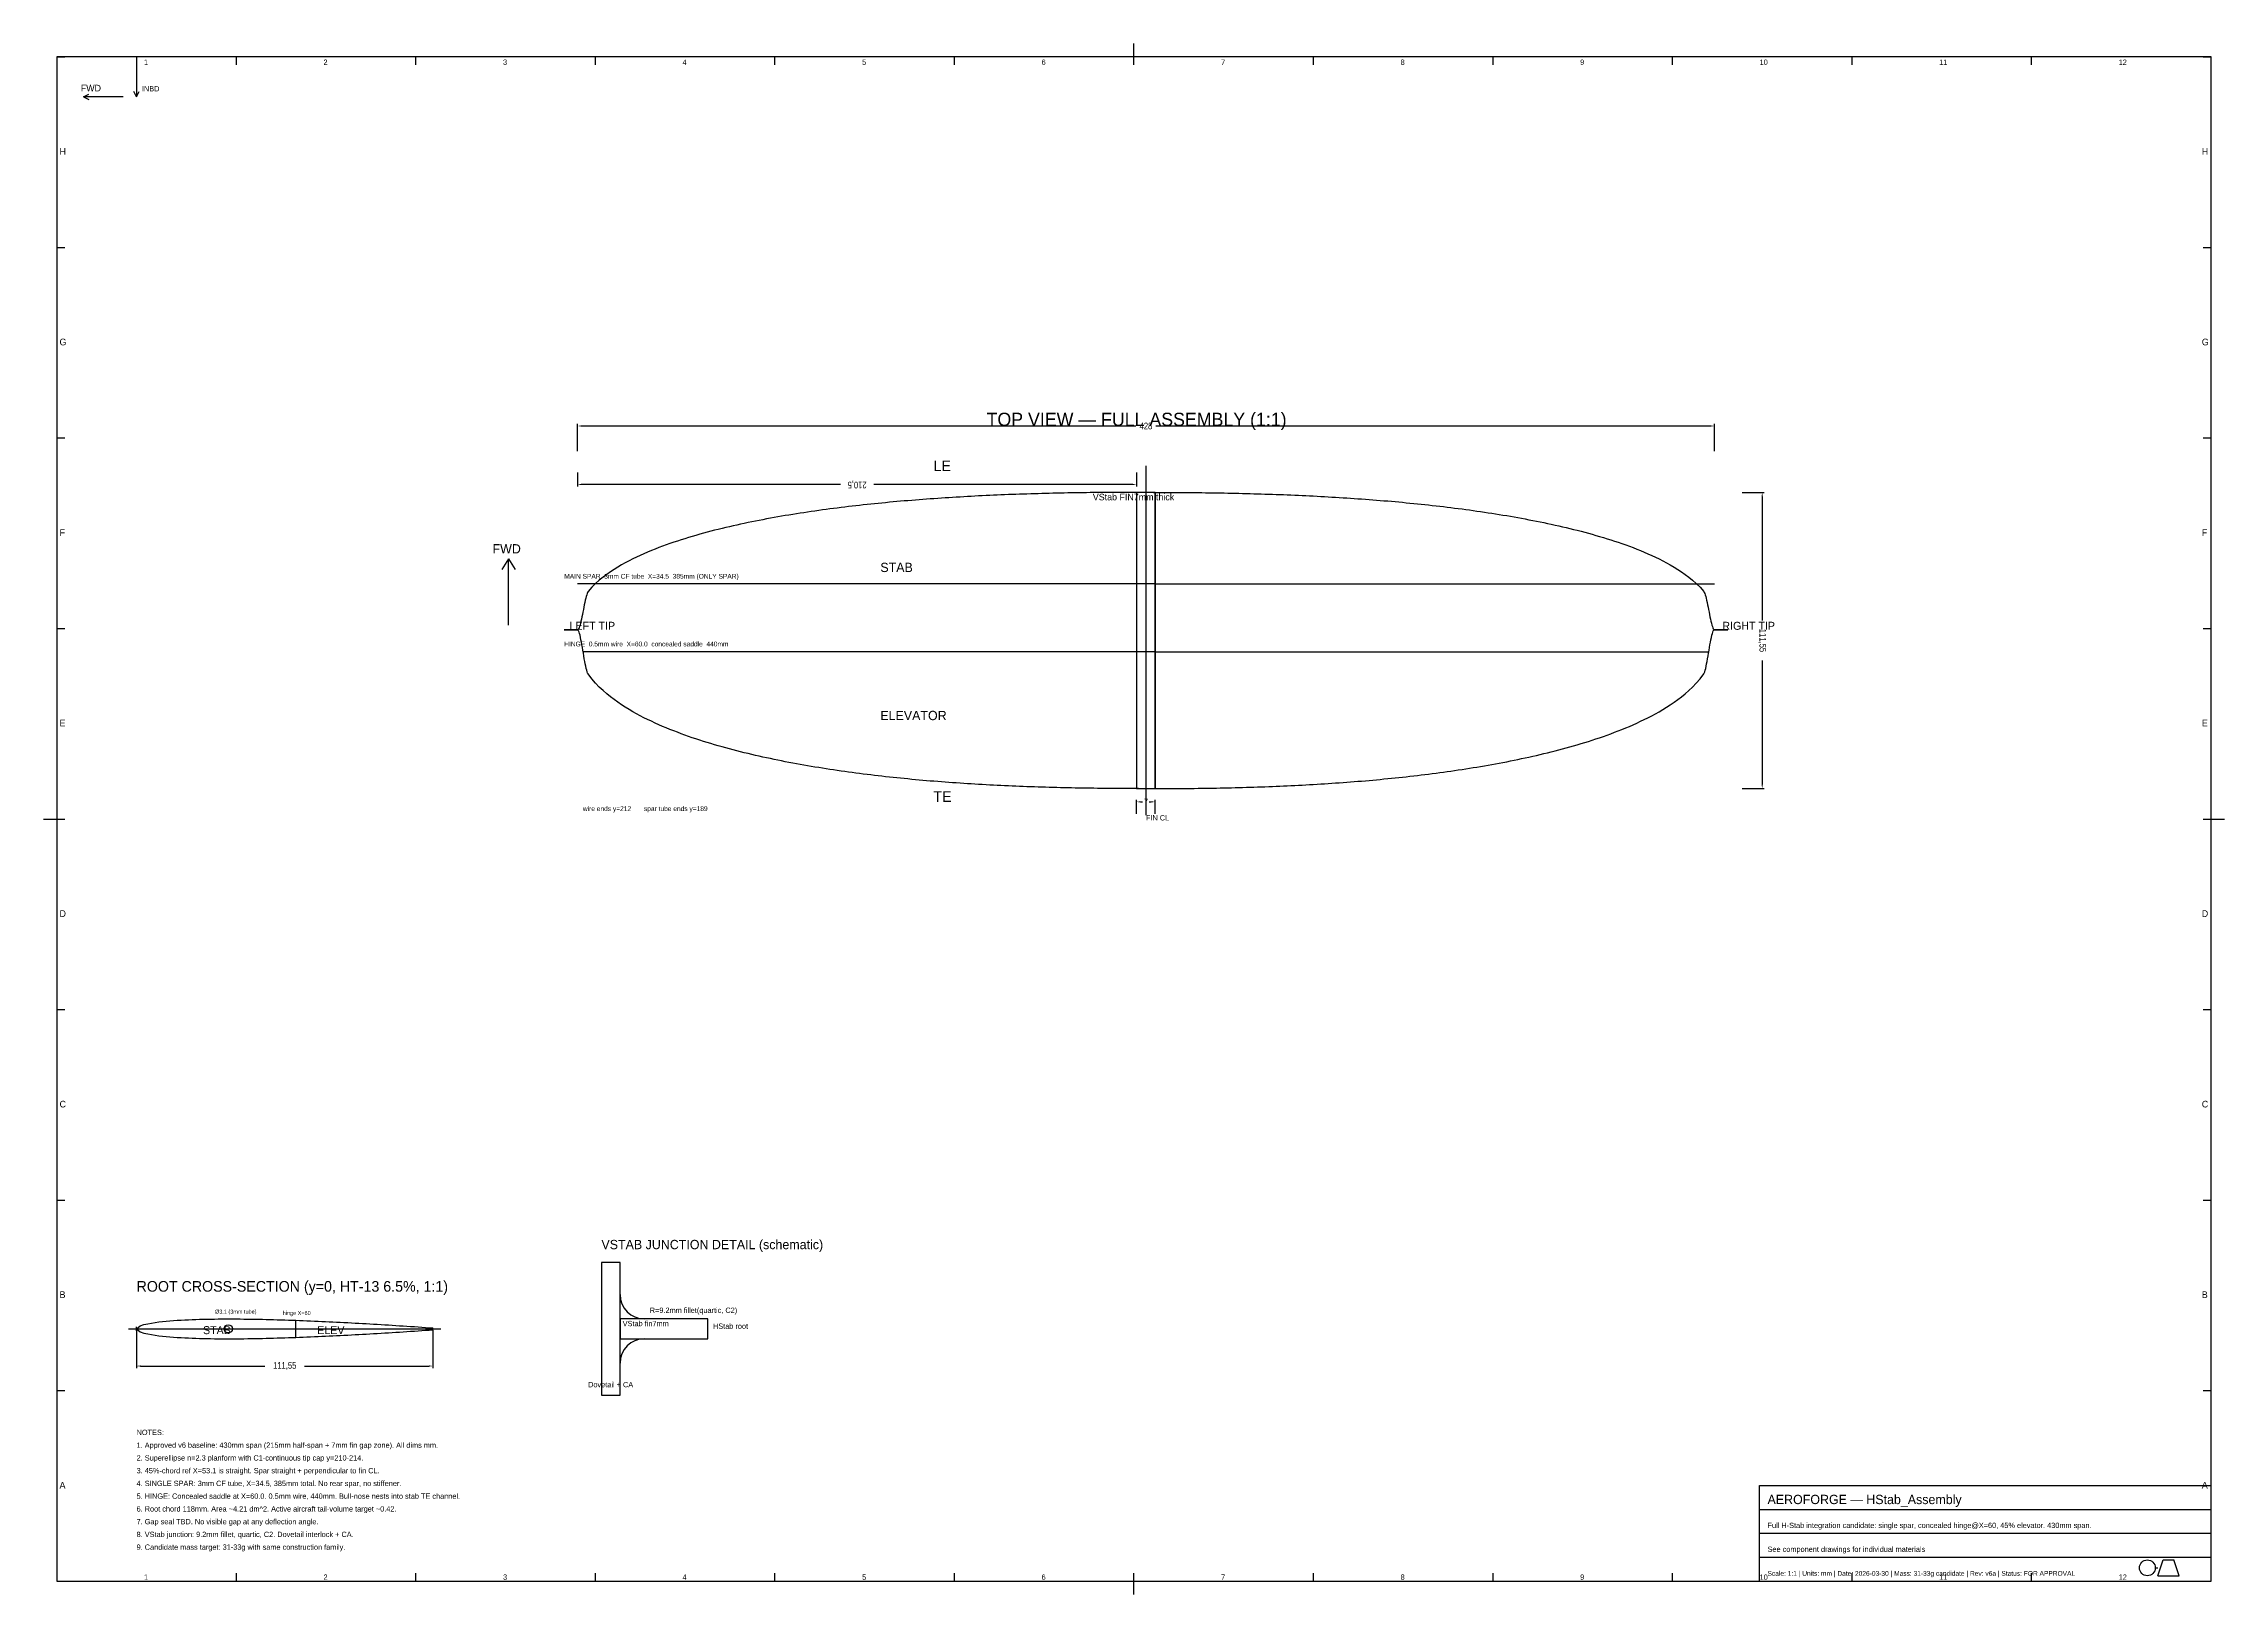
# Model space of a CAD drawing. Header units: metres. Extents: x 15 to 836, y 5 to 589.
import ezdxf

# ---------------------------------------------------------------- set-up
doc = ezdxf.new("R2010")
doc.units = ezdxf.units.M
for name, color, linetype in [('BORDER', 7, 'Continuous'), ('CENTERLINE', 5, 'Continuous'), ('HIDDEN', 7, 'Continuous'), ('ORIENTATION', 7, 'Continuous'), ('OUTLINE', 7, 'Continuous'), ('SECTION', 4, 'Continuous'), ('SPAR', 3, 'Continuous'), ('TEXT', 7, 'Continuous'), ('TITLEBLOCK', 7, 'Continuous')]:
    doc.layers.add(name, color=color, linetype=linetype)
doc.styles.add('OpenSansCondensed-Light', font='OpenSansCondensed-Light.ttf')
doc.dimstyles.new('AEROFORGE', dxfattribs={"dimtxt": 2.5, "dimasz": 1.5, "dimexe": 0.8, "dimexo": 0.5, "dimgap": 0.6, "dimtad": 1, "dimcen": 2.5, "dimazin": 3, "dimtfac": 1, "dimtmove": 0, "dimatfit": 3})

# ---------------------------------------------------------------- blocks, each defined once
blk = doc.blocks.new('_CLOSEDFILLED')
at = {"color": 0, "linetype": 'BYBLOCK'}
blk.add_solid([(-1, 0.16), (0, 0), (-1, -0.16)], dxfattribs=at)
blk = doc.blocks.new('*D1')
for p, q in [((216, 435.5), (216, 445.8)), ((217.5, 445), (426.25, 445)), ((433.75, 445), (642.5, 445)), ((644, 435.5), (644, 445.8))]:
    blk.add_line(p, q)
at = {"layer": 'Defpoints'}
for p in [(216, 445), (216, 435), (644, 435)]:
    blk.add_point(p, dxfattribs=at)
at = {"xscale": 1.5, "yscale": 1.5, "rotation": 180}
blk.add_blockref('_CLOSEDFILLED', (216, 445), dxfattribs=at)
at = {"xscale": 1.5, "yscale": 1.5}
blk.add_blockref('_CLOSEDFILLED', (644, 445), dxfattribs=at)
at = {"insert": (430, 445), "char_height": 2.5, "attachment_point": 5, "style": 'OpenSansCondensed-Light'}
blk.add_mtext('428', dxfattribs=at)
blk = doc.blocks.new('*D2')
for p, q in [((216, 427.5), (216, 422.2)), ((426.5, 427.5), (426.5, 422.2)), ((315, 423), (217.5, 423)), ((425, 423), (327.5, 423))]:
    blk.add_line(p, q)
at = {"layer": 'Defpoints'}
for p in [(216, 428), (426.5, 428), (426.5, 423)]:
    blk.add_point(p, dxfattribs=at)
at = {"xscale": 1.5, "yscale": 1.5}
for p, rotation in [((216, 423), 180), ((426.5, 423), 360)]:
    blk.add_blockref('_CLOSEDFILLED', p, dxfattribs=dict(at, rotation=rotation))
at = {"insert": (321.25, 423), "char_height": 2.5, "attachment_point": 5, "rotation": 180, "style": 'OpenSansCondensed-Light'}
blk.add_mtext('210,5', dxfattribs=at)
blk = doc.blocks.new('*D3')
for p, q in [((654.5, 420), (662.8, 420)), ((662, 418.5), (662, 371.725)), ((662, 356.725), (662, 309.95)), ((654.5, 308.45), (662.8, 308.45))]:
    blk.add_line(p, q)
at = {"layer": 'Defpoints'}
for p in [(654, 420), (662, 420), (654, 308.45)]:
    blk.add_point(p, dxfattribs=at)
at = {"xscale": 1.5, "yscale": 1.5}
for p, rotation in [((662, 420), 90), ((662, 308.45), -90)]:
    blk.add_blockref('_CLOSEDFILLED', p, dxfattribs=dict(at, rotation=rotation))
at = {"insert": (662, 364.225), "char_height": 2.5, "attachment_point": 5, "rotation": 270, "style": 'OpenSansCondensed-Light'}
blk.add_mtext('111,55', dxfattribs=at)
blk = doc.blocks.new('*D4')
for p, q in [((426.5, 298.95), (426.5, 304.25)), ((433.5, 298.95), (433.5, 304.25)), ((428, 303.45), (428.75, 303.45)), ((431.25, 303.45), (432, 303.45))]:
    blk.add_line(p, q)
at = {"layer": 'Defpoints'}
for p in [(426.5, 303.45), (426.5, 298.45), (433.5, 298.45)]:
    blk.add_point(p, dxfattribs=at)
at = {"xscale": 1.5, "yscale": 1.5, "rotation": 180}
blk.add_blockref('_CLOSEDFILLED', (426.5, 303.45), dxfattribs=at)
at = {"xscale": 1.5, "yscale": 1.5}
blk.add_blockref('_CLOSEDFILLED', (433.5, 303.45), dxfattribs=at)
at = {"insert": (430, 303.45), "char_height": 2.5, "attachment_point": 5, "style": 'OpenSansCondensed-Light'}
blk.add_mtext('7', dxfattribs=at)
blk = doc.blocks.new('*D5')
for p, q in [((50, 104.5), (50, 90.2)), ((161.55, 104.5), (161.55, 90.2)), ((51.5, 91), (98.275, 91)), ((113.275, 91), (160.05, 91))]:
    blk.add_line(p, q)
at = {"layer": 'Defpoints'}
for p in [(50, 105), (161.55, 105), (50, 91)]:
    blk.add_point(p, dxfattribs=at)
at = {"xscale": 1.5, "yscale": 1.5, "rotation": 180}
blk.add_blockref('_CLOSEDFILLED', (50, 91), dxfattribs=at)
at = {"xscale": 1.5, "yscale": 1.5}
blk.add_blockref('_CLOSEDFILLED', (161.55, 91), dxfattribs=at)
at = {"insert": (105.775, 91), "char_height": 2.5, "attachment_point": 5, "style": 'OpenSansCondensed-Light'}
blk.add_mtext('111,55', dxfattribs=at)

msp = doc.modelspace()

# ---------------------------------------------------------------- linework, layer by layer
at = {"layer": 'BORDER'}
for p, q in [((831, 584), (20, 584)), ((20, 584), (20, 10)), ((20, 584), (23, 584)), ((87.583, 581), (87.583, 584)), ((155.167, 581), (155.167, 584)), ((222.75, 581), (222.75, 584)), ((290.333, 581), (290.333, 584)), ((357.917, 581), (357.917, 584)), ((425.5, 584), (425.5, 589)), ((425.5, 581), (425.5, 584)), ((493.083, 581), (493.083, 584)), ((560.667, 581), (560.667, 584)), ((628.25, 581), (628.25, 584)), ((695.833, 581), (695.833, 584)), ((763.417, 581), (763.417, 584)), ((828, 584), (831, 584)), ((831, 10), (831, 584)), ((831, 581), (831, 584)), ((20, 512.25), (23, 512.25)), ((828, 512.25), (831, 512.25)), ((20, 440.5), (23, 440.5)), ((828, 440.5), (831, 440.5)), ((20, 368.75), (23, 368.75)), ((828, 368.75), (831, 368.75)), ((15, 297), (20, 297)), ((20, 297), (23, 297)), ((828, 297), (831, 297)), ((831, 297), (836, 297)), ((20, 225.25), (23, 225.25)), ((828, 225.25), (831, 225.25)), ((20, 153.5), (23, 153.5)), ((828, 153.5), (831, 153.5)), ((20, 81.75), (23, 81.75)), ((828, 81.75), (831, 81.75)), ((20, 10), (831, 10)), ((87.583, 10), (87.583, 13)), ((155.167, 10), (155.167, 13)), ((222.75, 10), (222.75, 13)), ((290.333, 10), (290.333, 13)), ((357.917, 10), (357.917, 13)), ((425.5, 10), (425.5, 13)), ((425.5, 5), (425.5, 10)), ((493.083, 10), (493.083, 13)), ((560.667, 10), (560.667, 13)), ((628.25, 10), (628.25, 13)), ((695.833, 10), (695.833, 13)), ((763.417, 10), (763.417, 13)), ((831, 10), (831, 13))]:
    msp.add_line(p, q, dxfattribs=at)
at = {"layer": 'CENTERLINE'}
for p, q in [((430, 430), (430, 298.45)), ((426.5, 360), (218, 360)), ((433.5, 360), (642, 360)), ((110, 101.791), (110, 108.209)), ((47, 105), (164.55, 105))]:
    msp.add_line(p, q, dxfattribs=at)
at = {"layer": 'HIDDEN'}
for p, q in [((241, 385.5), (216, 385.5)), ((433.5, 385.5), (426.5, 385.5)), ((619, 385.5), (644, 385.5)), ((433.5, 360), (426.5, 360))]:
    msp.add_line(p, q, dxfattribs=at)
msp.add_lwpolyline([(426.5, 420), (426.5, 308.45), (433.5, 308.45), (433.5, 420), (426.5, 420)], dxfattribs=at)
at = {"layer": 'ORIENTATION'}
for p, q in [((50, 584), (50, 569)), ((30, 569), (32, 570)), ((45, 569), (30, 569)), ((30, 569), (32, 568)), ((50, 569), (49, 571)), ((50, 569), (51, 571)), ((190, 395), (187.5, 391)), ((190, 370), (190, 395)), ((190, 395), (192.5, 391))]:
    msp.add_line(p, q, dxfattribs=at)
at = {"layer": 'OUTLINE'}
for p, q in [((369.8, 418.777), (368.4, 418.71)), ((371.2, 418.843), (369.8, 418.777)), ((372.6, 418.906), (371.2, 418.843)), ((374, 418.967), (372.6, 418.906)), ((375.4, 419.026), (374, 418.967)), ((376.8, 419.083), (375.4, 419.026)), ((378.2, 419.139), (376.8, 419.083)), ((379.6, 419.192), (378.2, 419.139)), ((381, 419.243), (379.6, 419.192)), ((382.4, 419.292), (381, 419.243)), ((383.8, 419.34), (382.4, 419.292)), ((385.2, 419.385), (383.8, 419.34)), ((386.6, 419.429), (385.2, 419.385)), ((388, 419.47), (386.6, 419.429)), ((389.4, 419.51), (388, 419.47)), ((390.8, 419.549), (389.4, 419.51)), ((392.2, 419.585), (390.8, 419.549)), ((393.6, 419.62), (392.2, 419.585)), ((395, 419.653), (393.6, 419.62)), ((396.4, 419.684), (395, 419.653)), ((397.8, 419.713), (396.4, 419.684)), ((399.2, 419.741), (397.8, 419.713)), ((400.6, 419.768), (399.2, 419.741)), ((402, 419.792), (400.6, 419.768)), ((403.4, 419.816), (402, 419.792)), ((404.8, 419.837), (403.4, 419.816)), ((406.2, 419.857), (404.8, 419.837)), ((407.6, 419.876), (406.2, 419.857)), ((409, 419.893), (407.6, 419.876)), ((410.4, 419.909), (409, 419.893)), ((411.8, 419.923), (410.4, 419.909)), ((413.2, 419.936), (411.8, 419.923)), ((414.6, 419.948), (413.2, 419.936)), ((416, 419.958), (414.6, 419.948)), ((417.4, 419.967), (416, 419.958)), ((418.8, 419.975), (417.4, 419.967)), ((420.2, 419.981), (418.8, 419.975)), ((421.6, 419.987), (420.2, 419.981)), ((423, 419.991), (421.6, 419.987)), ((424.4, 419.995), (423, 419.991)), ((425.8, 419.997), (424.4, 419.995)), ((427.2, 419.999), (425.8, 419.997)), ((426.5, 420), (426.5, 308.45)), ((426.5, 420), (426.5, 419.998)), ((432.8, 419.999), (434.2, 419.997)), ((433.5, 420), (433.5, 308.45)), ((433.5, 420), (433.5, 419.998)), ((434.2, 419.997), (435.6, 419.995)), ((435.6, 419.995), (437, 419.991)), ((437, 419.991), (438.4, 419.987)), ((438.4, 419.987), (439.8, 419.981)), ((439.8, 419.981), (441.2, 419.975)), ((441.2, 419.975), (442.6, 419.967)), ((442.6, 419.967), (444, 419.958)), ((444, 419.958), (445.4, 419.948)), ((445.4, 419.948), (446.8, 419.936)), ((446.8, 419.936), (448.2, 419.923)), ((448.2, 419.923), (449.6, 419.909)), ((449.6, 419.909), (451, 419.893)), ((451, 419.893), (452.4, 419.876)), ((452.4, 419.876), (453.8, 419.857)), ((453.8, 419.857), (455.2, 419.837)), ((455.2, 419.837), (456.6, 419.816)), ((456.6, 419.816), (458, 419.792)), ((458, 419.792), (459.4, 419.768)), ((459.4, 419.768), (460.8, 419.741)), ((460.8, 419.741), (462.2, 419.713)), ((462.2, 419.713), (463.6, 419.684)), ((463.6, 419.684), (465, 419.653)), ((465, 419.653), (466.4, 419.62)), ((466.4, 419.62), (467.8, 419.585)), ((467.8, 419.585), (469.2, 419.549)), ((469.2, 419.549), (470.6, 419.51)), ((470.6, 419.51), (472, 419.47)), ((472, 419.47), (473.4, 419.429)), ((473.4, 419.429), (474.8, 419.385)), ((474.8, 419.385), (476.2, 419.34)), ((476.2, 419.34), (477.6, 419.292)), ((477.6, 419.292), (479, 419.243)), ((479, 419.243), (480.4, 419.192)), ((480.4, 419.192), (481.8, 419.139)), ((481.8, 419.139), (483.2, 419.083)), ((483.2, 419.083), (484.6, 419.026)), ((484.6, 419.026), (486, 418.967)), ((486, 418.967), (487.4, 418.906)), ((487.4, 418.906), (488.8, 418.843)), ((488.8, 418.843), (490.2, 418.777)), ((490.2, 418.777), (491.6, 418.71)), ((291.4, 410.748), (290, 410.5)), ((292.8, 410.992), (291.4, 410.748)), ((294.2, 411.23), (292.8, 410.992)), ((295.6, 411.464), (294.2, 411.23)), ((297, 411.693), (295.6, 411.464)), ((298.4, 411.917), (297, 411.693)), ((299.8, 412.137), (298.4, 411.917)), ((301.2, 412.352), (299.8, 412.137)), ((302.6, 412.563), (301.2, 412.352)), ((304, 412.77), (302.6, 412.563)), ((305.4, 412.972), (304, 412.77)), ((306.8, 413.171), (305.4, 412.972)), ((308.2, 413.365), (306.8, 413.171)), ((309.6, 413.556), (308.2, 413.365)), ((311, 413.742), (309.6, 413.556)), ((312.4, 413.925), (311, 413.742)), ((313.8, 414.104), (312.4, 413.925)), ((315.2, 414.279), (313.8, 414.104)), ((316.6, 414.451), (315.2, 414.279)), ((318, 414.619), (316.6, 414.451)), ((319.4, 414.784), (318, 414.619)), ((320.8, 414.945), (319.4, 414.784)), ((322.2, 415.103), (320.8, 414.945)), ((323.6, 415.258), (322.2, 415.103)), ((325, 415.409), (323.6, 415.258)), ((326.4, 415.558), (325, 415.409)), ((327.8, 415.703), (326.4, 415.558)), ((329.2, 415.845), (327.8, 415.703)), ((330.6, 415.983), (329.2, 415.845)), ((332, 416.119), (330.6, 415.983)), ((333.4, 416.252), (332, 416.119)), ((334.8, 416.382), (333.4, 416.252)), ((336.2, 416.509), (334.8, 416.382)), ((337.6, 416.633), (336.2, 416.509)), ((339, 416.754), (337.6, 416.633)), ((340.4, 416.873), (339, 416.754)), ((341.8, 416.988), (340.4, 416.873)), ((343.2, 417.101), (341.8, 416.988)), ((344.6, 417.212), (343.2, 417.101)), ((346, 417.32), (344.6, 417.212)), ((347.4, 417.425), (346, 417.32)), ((348.8, 417.527), (347.4, 417.425)), ((350.2, 417.627), (348.8, 417.527)), ((351.6, 417.725), (350.2, 417.627)), ((353, 417.82), (351.6, 417.725)), ((354.4, 417.912), (353, 417.82)), ((355.8, 418.002), (354.4, 417.912)), ((357.2, 418.09), (355.8, 418.002)), ((358.6, 418.176), (357.2, 418.09)), ((360, 418.259), (358.6, 418.176)), ((361.4, 418.339), (360, 418.259)), ((362.8, 418.418), (361.4, 418.339)), ((364.2, 418.494), (362.8, 418.418)), ((365.6, 418.568), (364.2, 418.494)), ((367, 418.64), (365.6, 418.568)), ((368.4, 418.71), (367, 418.64)), ((491.6, 418.71), (493, 418.64)), ((493, 418.64), (494.4, 418.568)), ((494.4, 418.568), (495.8, 418.494)), ((495.8, 418.494), (497.2, 418.418)), ((497.2, 418.418), (498.6, 418.339)), ((498.6, 418.339), (500, 418.259)), ((500, 418.259), (501.4, 418.176)), ((501.4, 418.176), (502.8, 418.09)), ((502.8, 418.09), (504.2, 418.002)), ((504.2, 418.002), (505.6, 417.912)), ((505.6, 417.912), (507, 417.82)), ((507, 417.82), (508.4, 417.725)), ((508.4, 417.725), (509.8, 417.627)), ((509.8, 417.627), (511.2, 417.527)), ((511.2, 417.527), (512.6, 417.425)), ((512.6, 417.425), (514, 417.32)), ((514, 417.32), (515.4, 417.212)), ((515.4, 417.212), (516.8, 417.101)), ((516.8, 417.101), (518.2, 416.988)), ((518.2, 416.988), (519.6, 416.873)), ((519.6, 416.873), (521, 416.754)), ((521, 416.754), (522.4, 416.633)), ((522.4, 416.633), (523.8, 416.509)), ((523.8, 416.509), (525.2, 416.382)), ((525.2, 416.382), (526.6, 416.252)), ((526.6, 416.252), (528, 416.119)), ((528, 416.119), (529.4, 415.983)), ((529.4, 415.983), (530.8, 415.845)), ((530.8, 415.845), (532.2, 415.703)), ((532.2, 415.703), (533.6, 415.558)), ((533.6, 415.558), (535, 415.409)), ((535, 415.409), (536.4, 415.258)), ((536.4, 415.258), (537.8, 415.103)), ((537.8, 415.103), (539.2, 414.945)), ((539.2, 414.945), (540.6, 414.784)), ((540.6, 414.784), (542, 414.619)), ((542, 414.619), (543.4, 414.451)), ((543.4, 414.451), (544.8, 414.279)), ((544.8, 414.279), (546.2, 414.104)), ((546.2, 414.104), (547.6, 413.925)), ((547.6, 413.925), (549, 413.742)), ((549, 413.742), (550.4, 413.556)), ((550.4, 413.556), (551.8, 413.365)), ((551.8, 413.365), (553.2, 413.171)), ((553.2, 413.171), (554.6, 412.972)), ((554.6, 412.972), (556, 412.77)), ((556, 412.77), (557.4, 412.563)), ((557.4, 412.563), (558.8, 412.352)), ((558.8, 412.352), (560.2, 412.137)), ((560.2, 412.137), (561.6, 411.917)), ((561.6, 411.917), (563, 411.693)), ((563, 411.693), (564.4, 411.464)), ((564.4, 411.464), (565.8, 411.23)), ((565.8, 411.23), (567.2, 410.992)), ((567.2, 410.992), (568.6, 410.748)), ((568.6, 410.748), (570, 410.5)), ((256.4, 402.559), (255, 402.118)), ((257.8, 402.989), (256.4, 402.559)), ((259.2, 403.407), (257.8, 402.989)), ((260.6, 403.815), (259.2, 403.407)), ((262, 404.213), (260.6, 403.815)), ((263.4, 404.6), (262, 404.213)), ((264.8, 404.978), (263.4, 404.6)), ((266.2, 405.348), (264.8, 404.978)), ((267.6, 405.708), (266.2, 405.348)), ((269, 406.06), (267.6, 405.708)), ((270.4, 406.404), (269, 406.06)), ((271.8, 406.74), (270.4, 406.404)), ((273.2, 407.069), (271.8, 406.74)), ((274.6, 407.39), (273.2, 407.069)), ((276, 407.704), (274.6, 407.39)), ((277.4, 408.011), (276, 407.704)), ((278.8, 408.312), (277.4, 408.011)), ((280.2, 408.606), (278.8, 408.312)), ((281.6, 408.894), (280.2, 408.606)), ((283, 409.176), (281.6, 408.894)), ((284.4, 409.452), (283, 409.176)), ((285.8, 409.722), (284.4, 409.452)), ((287.2, 409.987), (285.8, 409.722)), ((288.6, 410.246), (287.2, 409.987)), ((290, 410.5), (288.6, 410.246)), ((570, 410.5), (571.4, 410.246)), ((571.4, 410.246), (572.8, 409.987)), ((572.8, 409.987), (574.2, 409.722)), ((574.2, 409.722), (575.6, 409.452)), ((575.6, 409.452), (577, 409.176)), ((577, 409.176), (578.4, 408.894)), ((578.4, 408.894), (579.8, 408.606)), ((579.8, 408.606), (581.2, 408.312)), ((581.2, 408.312), (582.6, 408.011)), ((582.6, 408.011), (584, 407.704)), ((584, 407.704), (585.4, 407.39)), ((585.4, 407.39), (586.8, 407.069)), ((586.8, 407.069), (588.2, 406.74)), ((588.2, 406.74), (589.6, 406.404)), ((589.6, 406.404), (591, 406.06)), ((591, 406.06), (592.4, 405.708)), ((592.4, 405.708), (593.8, 405.348)), ((593.8, 405.348), (595.2, 404.978)), ((595.2, 404.978), (596.6, 404.6)), ((596.6, 404.6), (598, 404.213)), ((598, 404.213), (599.4, 403.815)), ((599.4, 403.815), (600.8, 403.407)), ((600.8, 403.407), (602.2, 402.989)), ((602.2, 402.989), (603.6, 402.559)), ((603.6, 402.559), (605, 402.118)), ((235.4, 394.227), (234, 393.484)), ((236.8, 394.936), (235.4, 394.227)), ((238.2, 395.615), (236.8, 394.936)), ((239.6, 396.267), (238.2, 395.615)), ((241, 396.894), (239.6, 396.267)), ((242.4, 397.497), (241, 396.894)), ((243.8, 398.079), (242.4, 397.497)), ((245.2, 398.642), (243.8, 398.079)), ((246.6, 399.186), (245.2, 398.642)), ((248, 399.712), (246.6, 399.186)), ((249.4, 400.222), (248, 399.712)), ((250.8, 400.717), (249.4, 400.222)), ((252.2, 401.198), (250.8, 400.717)), ((253.6, 401.664), (252.2, 401.198)), ((255, 402.118), (253.6, 401.664)), ((605, 402.118), (606.4, 401.664)), ((606.4, 401.664), (607.8, 401.198)), ((607.8, 401.198), (609.2, 400.717)), ((609.2, 400.717), (610.6, 400.222)), ((610.6, 400.222), (612, 399.712)), ((612, 399.712), (613.4, 399.186)), ((613.4, 399.186), (614.8, 398.642)), ((614.8, 398.642), (616.2, 398.079)), ((616.2, 398.079), (617.6, 397.497)), ((617.6, 397.497), (619, 396.894)), ((619, 396.894), (620.4, 396.267)), ((620.4, 396.267), (621.8, 395.615)), ((621.8, 395.615), (623.2, 394.936)), ((623.2, 394.936), (624.6, 394.227)), ((624.6, 394.227), (626, 393.484)), ((224.2, 386.906), (222.8, 385.646)), ((225.6, 388.054), (224.2, 386.906)), ((227, 389.112), (225.6, 388.054)), ((228.4, 390.096), (227, 389.112)), ((229.8, 391.017), (228.4, 390.096)), ((231.2, 391.885), (229.8, 391.017)), ((232.6, 392.705), (231.2, 391.885)), ((234, 393.484), (232.6, 392.705)), ((626, 393.484), (627.4, 392.705)), ((627.4, 392.705), (628.8, 391.885)), ((628.8, 391.885), (630.2, 391.017)), ((630.2, 391.017), (631.6, 390.096)), ((631.6, 390.096), (633, 389.112)), ((633, 389.112), (634.4, 388.054)), ((634.4, 388.054), (635.8, 386.906)), ((635.8, 386.906), (637.2, 385.646)), ((218.56, 377.662), (218.38, 376.765)), ((218.74, 378.529), (218.56, 377.662)), ((218.92, 379.352), (218.74, 378.529)), ((219.1, 380.118), (218.92, 379.352)), ((219.28, 380.814), (219.1, 380.118)), ((219.46, 381.428), (219.28, 380.814)), ((219.64, 381.946), (219.46, 381.428)), ((219.82, 382.355), (219.64, 381.946)), ((220, 382.642), (219.82, 382.355)), ((221.4, 384.242), (220, 382.642)), ((222.8, 385.646), (221.4, 384.242)), ((637.2, 385.646), (638.6, 384.242)), ((638.6, 384.242), (640, 382.642)), ((640, 382.642), (640.18, 382.355)), ((640.18, 382.355), (640.36, 381.946)), ((640.36, 381.946), (640.54, 381.428)), ((640.54, 381.428), (640.72, 380.814)), ((640.72, 380.814), (640.9, 380.118)), ((640.9, 380.118), (641.08, 379.352)), ((641.08, 379.352), (641.26, 378.529)), ((641.26, 378.529), (641.44, 377.662)), ((641.44, 377.662), (641.62, 376.765)), ((216.76, 369.467), (216.58, 368.981)), ((216.94, 370.053), (216.76, 369.467)), ((217.12, 370.725), (216.94, 370.053)), ((217.3, 371.471), (217.12, 370.725)), ((217.48, 372.278), (217.3, 371.471)), ((217.66, 373.132), (217.48, 372.278)), ((217.84, 374.021), (217.66, 373.132)), ((218.02, 374.932), (217.84, 374.021)), ((218.2, 375.851), (218.02, 374.932)), ((218.38, 376.765), (218.2, 375.851)), ((641.62, 376.765), (641.8, 375.851)), ((641.8, 375.851), (641.98, 374.932)), ((641.98, 374.932), (642.16, 374.021)), ((642.16, 374.021), (642.34, 373.132)), ((642.34, 373.132), (642.52, 372.278)), ((642.52, 372.278), (642.7, 371.471)), ((642.7, 371.471), (642.88, 370.725)), ((642.88, 370.725), (643.06, 370.053)), ((643.06, 370.053), (643.24, 369.467)), ((643.24, 369.467), (643.42, 368.981)), ((211.18, 368.25), (211, 368.25)), ((211.18, 368.25), (211, 368.25)), ((211, 368.25), (211.392, 368.25)), ((211.392, 368.25), (211, 368.25)), ((211.36, 368.25), (211.18, 368.25)), ((211.36, 368.25), (211.18, 368.25)), ((211.54, 368.25), (211.36, 368.25)), ((211.54, 368.25), (211.36, 368.25)), ((211.392, 368.25), (211.768, 368.25)), ((211.768, 368.25), (211.392, 368.25)), ((211.72, 368.25), (211.54, 368.25)), ((211.72, 368.25), (211.54, 368.25)), ((211.9, 368.25), (211.72, 368.25)), ((211.9, 368.25), (211.72, 368.25)), ((211.768, 368.25), (212.128, 368.25)), ((212.128, 368.25), (211.768, 368.25)), ((212.08, 368.25), (211.9, 368.25)), ((212.08, 368.25), (211.9, 368.25)), ((212.26, 368.25), (212.08, 368.25)), ((212.26, 368.25), (212.08, 368.25)), ((212.128, 368.25), (212.472, 368.25)), ((212.472, 368.25), (212.128, 368.25)), ((212.44, 368.25), (212.26, 368.25)), ((212.44, 368.25), (212.26, 368.25)), ((212.62, 368.25), (212.44, 368.25)), ((212.62, 368.25), (212.44, 368.25)), ((212.472, 368.25), (212.8, 368.25)), ((212.8, 368.25), (212.472, 368.25)), ((212.8, 368.25), (212.62, 368.25)), ((212.8, 368.25), (212.62, 368.25)), ((212.98, 368.25), (212.8, 368.25)), ((212.98, 368.25), (212.8, 368.25)), ((212.8, 368.25), (213.112, 368.25)), ((213.112, 368.25), (212.8, 368.25)), ((213.16, 368.25), (212.98, 368.25)), ((213.16, 368.25), (212.98, 368.25)), ((213.112, 368.25), (213.408, 368.25)), ((213.408, 368.25), (213.112, 368.25)), ((213.34, 368.25), (213.16, 368.25)), ((213.34, 368.25), (213.16, 368.25)), ((213.52, 368.25), (213.34, 368.25)), ((213.52, 368.25), (213.34, 368.25)), ((213.408, 368.25), (213.688, 368.25)), ((213.688, 368.25), (213.408, 368.25)), ((213.7, 368.25), (213.52, 368.25)), ((213.7, 368.25), (213.52, 368.25)), ((213.688, 368.25), (213.952, 368.25)), ((213.952, 368.25), (213.688, 368.25)), ((213.88, 368.25), (213.7, 368.25)), ((213.88, 368.25), (213.7, 368.25)), ((214.06, 368.25), (213.88, 368.25)), ((214.06, 368.25), (213.88, 368.25)), ((213.952, 368.25), (214.2, 368.25)), ((214.2, 368.25), (213.952, 368.25)), ((214.24, 368.25), (214.06, 368.25)), ((214.24, 368.25), (214.06, 368.25)), ((214.2, 368.25), (214.432, 368.25)), ((214.432, 368.25), (214.2, 368.25)), ((214.42, 368.25), (214.24, 368.25)), ((214.42, 368.25), (214.24, 368.25)), ((214.6, 368.25), (214.42, 368.25)), ((214.6, 368.25), (214.42, 368.25)), ((214.432, 368.25), (214.648, 368.25)), ((214.648, 368.25), (214.432, 368.25)), ((214.78, 368.25), (214.6, 368.25)), ((214.78, 368.25), (214.6, 368.25)), ((214.648, 368.25), (214.848, 368.25)), ((214.848, 368.25), (214.648, 368.25)), ((214.96, 368.25), (214.78, 368.25)), ((214.96, 368.25), (214.78, 368.25)), ((214.848, 368.25), (215.032, 368.25)), ((215.032, 368.25), (214.848, 368.25)), ((215.14, 368.25), (214.96, 368.25)), ((215.14, 368.25), (214.96, 368.25)), ((215.032, 368.25), (215.2, 368.25)), ((215.2, 368.25), (215.032, 368.25)), ((215.32, 368.25), (215.14, 368.25)), ((215.32, 368.25), (215.14, 368.25)), ((215.2, 368.25), (215.352, 368.25)), ((215.352, 368.25), (215.2, 368.25)), ((215.5, 368.25), (215.32, 368.25)), ((215.5, 368.25), (215.32, 368.25)), ((215.352, 368.25), (215.488, 368.25)), ((215.488, 368.25), (215.352, 368.25)), ((215.488, 368.25), (215.608, 368.25)), ((215.608, 368.25), (215.488, 368.25)), ((215.68, 368.25), (215.5, 368.25)), ((215.68, 368.25), (215.5, 368.25)), ((215.608, 368.25), (215.712, 368.25)), ((215.712, 368.25), (215.608, 368.25)), ((215.86, 368.25), (215.68, 368.25)), ((215.86, 368.25), (215.68, 368.25)), ((215.712, 368.25), (215.8, 368.25)), ((215.8, 368.25), (215.712, 368.25)), ((215.8, 368.25), (215.872, 368.25)), ((215.872, 368.25), (215.8, 368.25)), ((216.04, 368.254), (215.86, 368.25)), ((216.04, 368.246), (215.86, 368.25)), ((215.872, 368.25), (215.928, 368.25)), ((215.928, 368.25), (215.872, 368.25)), ((215.928, 368.25), (215.968, 368.25)), ((215.968, 368.25), (215.928, 368.25)), ((215.968, 368.25), (215.992, 368.25)), ((215.992, 368.25), (215.968, 368.25)), ((215.992, 368.25), (216, 368.25)), ((216, 368.25), (215.992, 368.25)), ((216.22, 368.362), (216.04, 368.254)), ((216.22, 368.121), (216.04, 368.246)), ((216.4, 368.609), (216.22, 368.362)), ((216.4, 367.836), (216.22, 368.121)), ((216.58, 368.981), (216.4, 368.609)), ((216.58, 367.405), (216.4, 367.836)), ((216.76, 366.844), (216.58, 367.405)), ((216.94, 366.167), (216.76, 366.844)), ((217.12, 365.39), (216.94, 366.167)), ((217.3, 364.528), (217.12, 365.39)), ((217.48, 363.596), (217.3, 364.528)), ((217.66, 362.609), (217.48, 363.596)), ((217.84, 361.581), (217.66, 362.609)), ((218.02, 360.529), (217.84, 361.581)), ((641.98, 360.529), (642.16, 361.581)), ((642.16, 361.581), (642.34, 362.609)), ((642.34, 362.609), (642.52, 363.596)), ((642.52, 363.596), (642.7, 364.528)), ((642.7, 364.528), (642.88, 365.39)), ((642.88, 365.39), (643.06, 366.167)), ((643.06, 366.167), (643.24, 366.844)), ((643.24, 366.844), (643.42, 367.405)), ((643.42, 368.981), (643.6, 368.609)), ((643.42, 367.405), (643.6, 367.836)), ((643.6, 368.609), (643.78, 368.362)), ((643.6, 367.836), (643.78, 368.121)), ((643.78, 368.362), (643.96, 368.254)), ((643.78, 368.121), (643.96, 368.246)), ((643.96, 368.254), (644.14, 368.25)), ((643.96, 368.246), (644.14, 368.25)), ((644.008, 368.25), (644, 368.25)), ((644, 368.25), (644.008, 368.25)), ((644.032, 368.25), (644.008, 368.25)), ((644.008, 368.25), (644.032, 368.25)), ((644.072, 368.25), (644.032, 368.25)), ((644.032, 368.25), (644.072, 368.25)), ((644.128, 368.25), (644.072, 368.25)), ((644.072, 368.25), (644.128, 368.25)), ((644.2, 368.25), (644.128, 368.25)), ((644.128, 368.25), (644.2, 368.25)), ((644.14, 368.25), (644.32, 368.25)), ((644.14, 368.25), (644.32, 368.25)), ((644.288, 368.25), (644.2, 368.25)), ((644.2, 368.25), (644.288, 368.25)), ((644.392, 368.25), (644.288, 368.25)), ((644.288, 368.25), (644.392, 368.25)), ((644.32, 368.25), (644.5, 368.25)), ((644.32, 368.25), (644.5, 368.25)), ((644.512, 368.25), (644.392, 368.25)), ((644.392, 368.25), (644.512, 368.25)), ((644.5, 368.25), (644.68, 368.25)), ((644.5, 368.25), (644.68, 368.25)), ((644.648, 368.25), (644.512, 368.25)), ((644.512, 368.25), (644.648, 368.25)), ((644.8, 368.25), (644.648, 368.25)), ((644.648, 368.25), (644.8, 368.25)), ((644.68, 368.25), (644.86, 368.25)), ((644.68, 368.25), (644.86, 368.25)), ((644.968, 368.25), (644.8, 368.25)), ((644.8, 368.25), (644.968, 368.25)), ((644.86, 368.25), (645.04, 368.25)), ((644.86, 368.25), (645.04, 368.25)), ((645.152, 368.25), (644.968, 368.25)), ((644.968, 368.25), (645.152, 368.25)), ((645.04, 368.25), (645.22, 368.25)), ((645.04, 368.25), (645.22, 368.25)), ((645.352, 368.25), (645.152, 368.25)), ((645.152, 368.25), (645.352, 368.25)), ((645.22, 368.25), (645.4, 368.25)), ((645.22, 368.25), (645.4, 368.25)), ((645.568, 368.25), (645.352, 368.25)), ((645.352, 368.25), (645.568, 368.25)), ((645.4, 368.25), (645.58, 368.25)), ((645.4, 368.25), (645.58, 368.25)), ((645.8, 368.25), (645.568, 368.25)), ((645.568, 368.25), (645.8, 368.25)), ((645.58, 368.25), (645.76, 368.25)), ((645.58, 368.25), (645.76, 368.25)), ((645.76, 368.25), (645.94, 368.25)), ((645.76, 368.25), (645.94, 368.25)), ((646.048, 368.25), (645.8, 368.25)), ((645.8, 368.25), (646.048, 368.25)), ((645.94, 368.25), (646.12, 368.25)), ((645.94, 368.25), (646.12, 368.25)), ((646.312, 368.25), (646.048, 368.25)), ((646.048, 368.25), (646.312, 368.25)), ((646.12, 368.25), (646.3, 368.25)), ((646.12, 368.25), (646.3, 368.25)), ((646.3, 368.25), (646.48, 368.25)), ((646.3, 368.25), (646.48, 368.25)), ((646.592, 368.25), (646.312, 368.25)), ((646.312, 368.25), (646.592, 368.25)), ((646.48, 368.25), (646.66, 368.25)), ((646.48, 368.25), (646.66, 368.25)), ((646.888, 368.25), (646.592, 368.25)), ((646.592, 368.25), (646.888, 368.25)), ((646.66, 368.25), (646.84, 368.25)), ((646.66, 368.25), (646.84, 368.25)), ((646.84, 368.25), (647.02, 368.25)), ((646.84, 368.25), (647.02, 368.25)), ((647.2, 368.25), (646.888, 368.25)), ((646.888, 368.25), (647.2, 368.25)), ((647.02, 368.25), (647.2, 368.25)), ((647.02, 368.25), (647.2, 368.25)), ((647.2, 368.25), (647.38, 368.25)), ((647.2, 368.25), (647.38, 368.25)), ((647.528, 368.25), (647.2, 368.25)), ((647.2, 368.25), (647.528, 368.25)), ((647.38, 368.25), (647.56, 368.25)), ((647.38, 368.25), (647.56, 368.25)), ((647.872, 368.25), (647.528, 368.25)), ((647.528, 368.25), (647.872, 368.25)), ((647.56, 368.25), (647.74, 368.25)), ((647.56, 368.25), (647.74, 368.25)), ((647.74, 368.25), (647.92, 368.25)), ((647.74, 368.25), (647.92, 368.25)), ((648.232, 368.25), (647.872, 368.25)), ((647.872, 368.25), (648.232, 368.25)), ((647.92, 368.25), (648.1, 368.25)), ((647.92, 368.25), (648.1, 368.25)), ((648.1, 368.25), (648.28, 368.25)), ((648.1, 368.25), (648.28, 368.25)), ((648.608, 368.25), (648.232, 368.25)), ((648.232, 368.25), (648.608, 368.25)), ((648.28, 368.25), (648.46, 368.25)), ((648.28, 368.25), (648.46, 368.25)), ((648.46, 368.25), (648.64, 368.25)), ((648.46, 368.25), (648.64, 368.25)), ((649, 368.25), (648.608, 368.25)), ((648.608, 368.25), (649, 368.25)), ((648.64, 368.25), (648.82, 368.25)), ((648.64, 368.25), (648.82, 368.25)), ((648.82, 368.25), (649, 368.25)), ((648.82, 368.25), (649, 368.25)), ((218.2, 359.467), (218.02, 360.529)), ((218.38, 358.41), (218.2, 359.467)), ((218.56, 357.374), (218.38, 358.41)), ((218.74, 356.372), (218.56, 357.374)), ((218.92, 355.422), (218.74, 356.372)), ((219.1, 354.536), (218.92, 355.422)), ((219.28, 353.732), (219.1, 354.536)), ((219.46, 353.022), (219.28, 353.732)), ((640.54, 353.022), (640.72, 353.732)), ((640.72, 353.732), (640.9, 354.536)), ((640.9, 354.536), (641.08, 355.422)), ((641.08, 355.422), (641.26, 356.372)), ((641.26, 356.372), (641.44, 357.374)), ((641.44, 357.374), (641.62, 358.41)), ((641.62, 358.41), (641.8, 359.467)), ((641.8, 359.467), (641.98, 360.529)), ((219.64, 352.424), (219.46, 353.022)), ((219.82, 351.951), (219.64, 352.424)), ((220, 351.62), (219.82, 351.951)), ((221.4, 349.77), (220, 351.62)), ((222.8, 348.148), (221.4, 349.77)), ((224.2, 346.692), (222.8, 348.148)), ((225.6, 345.366), (224.2, 346.692)), ((227, 344.143), (225.6, 345.366)), ((633, 344.143), (634.4, 345.366)), ((634.4, 345.366), (635.8, 346.692)), ((635.8, 346.692), (637.2, 348.148)), ((637.2, 348.148), (638.6, 349.77)), ((638.6, 349.77), (640, 351.62)), ((640, 351.62), (640.18, 351.951)), ((640.18, 351.951), (640.36, 352.424)), ((640.36, 352.424), (640.54, 353.022)), ((228.4, 343.006), (227, 344.143)), ((229.8, 341.941), (228.4, 343.006)), ((231.2, 340.939), (229.8, 341.941)), ((232.6, 339.991), (231.2, 340.939)), ((234, 339.09), (232.6, 339.991)), ((235.4, 338.233), (234, 339.09)), ((236.8, 337.413), (235.4, 338.233)), ((238.2, 336.628), (236.8, 337.413)), ((239.6, 335.875), (238.2, 336.628)), ((620.4, 335.875), (621.8, 336.628)), ((621.8, 336.628), (623.2, 337.413)), ((623.2, 337.413), (624.6, 338.233)), ((624.6, 338.233), (626, 339.09)), ((626, 339.09), (627.4, 339.991)), ((627.4, 339.991), (628.8, 340.939)), ((628.8, 340.939), (630.2, 341.941)), ((630.2, 341.941), (631.6, 343.006)), ((631.6, 343.006), (633, 344.143)), ((241, 335.151), (239.6, 335.875)), ((242.4, 334.453), (241, 335.151)), ((243.8, 333.781), (242.4, 334.453)), ((245.2, 333.131), (243.8, 333.781)), ((246.6, 332.502), (245.2, 333.131)), ((248, 331.894), (246.6, 332.502)), ((249.4, 331.304), (248, 331.894)), ((250.8, 330.732), (249.4, 331.304)), ((252.2, 330.177), (250.8, 330.732)), ((253.6, 329.638), (252.2, 330.177)), ((255, 329.114), (253.6, 329.638)), ((256.4, 328.604), (255, 329.114)), ((257.8, 328.107), (256.4, 328.604)), ((602.2, 328.107), (603.6, 328.604)), ((603.6, 328.604), (605, 329.114)), ((605, 329.114), (606.4, 329.638)), ((606.4, 329.638), (607.8, 330.177)), ((607.8, 330.177), (609.2, 330.732)), ((609.2, 330.732), (610.6, 331.304)), ((610.6, 331.304), (612, 331.894)), ((612, 331.894), (613.4, 332.502)), ((613.4, 332.502), (614.8, 333.131)), ((614.8, 333.131), (616.2, 333.781)), ((616.2, 333.781), (617.6, 334.453)), ((617.6, 334.453), (619, 335.151)), ((619, 335.151), (620.4, 335.875)), ((259.2, 327.624), (257.8, 328.107)), ((260.6, 327.153), (259.2, 327.624)), ((262, 326.693), (260.6, 327.153)), ((263.4, 326.245), (262, 326.693)), ((264.8, 325.808), (263.4, 326.245)), ((266.2, 325.382), (264.8, 325.808)), ((267.6, 324.965), (266.2, 325.382)), ((269, 324.558), (267.6, 324.965)), ((270.4, 324.161), (269, 324.558)), ((271.8, 323.773), (270.4, 324.161)), ((273.2, 323.393), (271.8, 323.773)), ((274.6, 323.022), (273.2, 323.393)), ((276, 322.659), (274.6, 323.022)), ((277.4, 322.304), (276, 322.659)), ((278.8, 321.956), (277.4, 322.304)), ((280.2, 321.616), (278.8, 321.956)), ((281.6, 321.283), (280.2, 321.616)), ((283, 320.958), (281.6, 321.283)), ((284.4, 320.639), (283, 320.958)), ((285.8, 320.327), (284.4, 320.639)), ((287.2, 320.021), (285.8, 320.327)), ((572.8, 320.021), (574.2, 320.327)), ((574.2, 320.327), (575.6, 320.639)), ((575.6, 320.639), (577, 320.958)), ((577, 320.958), (578.4, 321.283)), ((578.4, 321.283), (579.8, 321.616)), ((579.8, 321.616), (581.2, 321.956)), ((581.2, 321.956), (582.6, 322.304)), ((582.6, 322.304), (584, 322.659)), ((584, 322.659), (585.4, 323.022)), ((585.4, 323.022), (586.8, 323.393)), ((586.8, 323.393), (588.2, 323.773)), ((588.2, 323.773), (589.6, 324.161)), ((589.6, 324.161), (591, 324.558)), ((591, 324.558), (592.4, 324.965)), ((592.4, 324.965), (593.8, 325.382)), ((593.8, 325.382), (595.2, 325.808)), ((595.2, 325.808), (596.6, 326.245)), ((596.6, 326.245), (598, 326.693)), ((598, 326.693), (599.4, 327.153)), ((599.4, 327.153), (600.8, 327.624)), ((600.8, 327.624), (602.2, 328.107)), ((288.6, 319.721), (287.2, 320.021)), ((290, 319.428), (288.6, 319.721)), ((291.4, 319.141), (290, 319.428)), ((292.8, 318.86), (291.4, 319.141)), ((294.2, 318.584), (292.8, 318.86)), ((295.6, 318.314), (294.2, 318.584)), ((297, 318.049), (295.6, 318.314)), ((298.4, 317.79), (297, 318.049)), ((299.8, 317.536), (298.4, 317.79)), ((301.2, 317.288), (299.8, 317.536)), ((302.6, 317.044), (301.2, 317.288)), ((304, 316.805), (302.6, 317.044)), ((305.4, 316.571), (304, 316.805)), ((306.8, 316.342), (305.4, 316.571)), ((308.2, 316.117), (306.8, 316.342)), ((309.6, 315.897), (308.2, 316.117)), ((311, 315.681), (309.6, 315.897)), ((312.4, 315.47), (311, 315.681)), ((313.8, 315.263), (312.4, 315.47)), ((315.2, 315.061), (313.8, 315.263)), ((316.6, 314.862), (315.2, 315.061)), ((318, 314.668), (316.6, 314.862)), ((319.4, 314.477), (318, 314.668)), ((320.8, 314.291), (319.4, 314.477)), ((322.2, 314.108), (320.8, 314.291)), ((323.6, 313.93), (322.2, 314.108)), ((325, 313.755), (323.6, 313.93)), ((326.4, 313.583), (325, 313.755)), ((327.8, 313.416), (326.4, 313.583)), ((329.2, 313.252), (327.8, 313.416)), ((330.6, 313.091), (329.2, 313.252)), ((332, 312.935), (330.6, 313.091)), ((333.4, 312.781), (332, 312.935)), ((334.8, 312.631), (333.4, 312.781)), ((336.2, 312.484), (334.8, 312.631)), ((337.6, 312.341), (336.2, 312.484)), ((339, 312.201), (337.6, 312.341)), ((340.4, 312.064), (339, 312.201)), ((341.8, 311.93), (340.4, 312.064)), ((518.2, 311.93), (519.6, 312.064)), ((519.6, 312.064), (521, 312.201)), ((521, 312.201), (522.4, 312.341)), ((522.4, 312.341), (523.8, 312.484)), ((523.8, 312.484), (525.2, 312.631)), ((525.2, 312.631), (526.6, 312.781)), ((526.6, 312.781), (528, 312.935)), ((528, 312.935), (529.4, 313.091)), ((529.4, 313.091), (530.8, 313.252)), ((530.8, 313.252), (532.2, 313.416)), ((532.2, 313.416), (533.6, 313.583)), ((533.6, 313.583), (535, 313.755)), ((535, 313.755), (536.4, 313.93)), ((536.4, 313.93), (537.8, 314.108)), ((537.8, 314.108), (539.2, 314.291)), ((539.2, 314.291), (540.6, 314.477)), ((540.6, 314.477), (542, 314.668)), ((542, 314.668), (543.4, 314.862)), ((543.4, 314.862), (544.8, 315.061)), ((544.8, 315.061), (546.2, 315.263)), ((546.2, 315.263), (547.6, 315.47)), ((547.6, 315.47), (549, 315.681)), ((549, 315.681), (550.4, 315.897)), ((550.4, 315.897), (551.8, 316.117)), ((551.8, 316.117), (553.2, 316.342)), ((553.2, 316.342), (554.6, 316.571)), ((554.6, 316.571), (556, 316.805)), ((556, 316.805), (557.4, 317.044)), ((557.4, 317.044), (558.8, 317.288)), ((558.8, 317.288), (560.2, 317.536)), ((560.2, 317.536), (561.6, 317.79)), ((561.6, 317.79), (563, 318.049)), ((563, 318.049), (564.4, 318.314)), ((564.4, 318.314), (565.8, 318.584)), ((565.8, 318.584), (567.2, 318.86)), ((567.2, 318.86), (568.6, 319.141)), ((568.6, 319.141), (570, 319.428)), ((570, 319.428), (571.4, 319.721)), ((571.4, 319.721), (572.8, 320.021)), ((343.2, 311.799), (341.8, 311.93)), ((344.6, 311.672), (343.2, 311.799)), ((346, 311.547), (344.6, 311.672)), ((347.4, 311.426), (346, 311.547)), ((348.8, 311.307), (347.4, 311.426)), ((350.2, 311.192), (348.8, 311.307)), ((351.6, 311.079), (350.2, 311.192)), ((353, 310.969), (351.6, 311.079)), ((354.4, 310.862), (353, 310.969)), ((355.8, 310.758), (354.4, 310.862)), ((357.2, 310.657), (355.8, 310.758)), ((358.6, 310.558), (357.2, 310.657)), ((360, 310.462), (358.6, 310.558)), ((361.4, 310.369), (360, 310.462)), ((362.8, 310.278), (361.4, 310.369)), ((364.2, 310.19), (362.8, 310.278)), ((365.6, 310.104), (364.2, 310.19)), ((367, 310.021), (365.6, 310.104)), ((368.4, 309.941), (367, 310.021)), ((369.8, 309.863), (368.4, 309.941)), ((371.2, 309.787), (369.8, 309.863)), ((372.6, 309.714), (371.2, 309.787)), ((374, 309.644), (372.6, 309.714)), ((375.4, 309.575), (374, 309.644)), ((376.8, 309.509), (375.4, 309.575)), ((378.2, 309.445), (376.8, 309.509)), ((379.6, 309.384), (378.2, 309.445)), ((381, 309.325), (379.6, 309.384)), ((382.4, 309.268), (381, 309.325)), ((383.8, 309.213), (382.4, 309.268)), ((385.2, 309.161), (383.8, 309.213)), ((386.6, 309.11), (385.2, 309.161)), ((388, 309.062), (386.6, 309.11)), ((389.4, 309.016), (388, 309.062)), ((390.8, 308.972), (389.4, 309.016)), ((392.2, 308.93), (390.8, 308.972)), ((393.6, 308.89), (392.2, 308.93)), ((395, 308.851), (393.6, 308.89)), ((396.4, 308.815), (395, 308.851)), ((397.8, 308.781), (396.4, 308.815)), ((399.2, 308.749), (397.8, 308.781)), ((400.6, 308.718), (399.2, 308.749)), ((402, 308.69), (400.6, 308.718)), ((403.4, 308.663), (402, 308.69)), ((404.8, 308.638), (403.4, 308.663)), ((406.2, 308.615), (404.8, 308.638)), ((407.6, 308.593), (406.2, 308.615)), ((409, 308.574), (407.6, 308.593)), ((410.4, 308.555), (409, 308.574)), ((411.8, 308.539), (410.4, 308.555)), ((413.2, 308.524), (411.8, 308.539)), ((414.6, 308.511), (413.2, 308.524)), ((416, 308.499), (414.6, 308.511)), ((417.4, 308.488), (416, 308.499)), ((418.8, 308.479), (417.4, 308.488)), ((420.2, 308.471), (418.8, 308.479)), ((421.6, 308.465), (420.2, 308.471)), ((423, 308.46), (421.6, 308.465)), ((424.4, 308.456), (423, 308.46)), ((425.8, 308.453), (424.4, 308.456)), ((427.2, 308.451), (425.8, 308.453)), ((426.5, 308.45), (426.5, 308.452)), ((432.8, 308.451), (434.2, 308.453)), ((433.5, 308.45), (433.5, 308.452)), ((434.2, 308.453), (435.6, 308.456)), ((435.6, 308.456), (437, 308.46)), ((437, 308.46), (438.4, 308.465)), ((438.4, 308.465), (439.8, 308.471)), ((439.8, 308.471), (441.2, 308.479)), ((441.2, 308.479), (442.6, 308.488)), ((442.6, 308.488), (444, 308.499)), ((444, 308.499), (445.4, 308.511)), ((445.4, 308.511), (446.8, 308.524)), ((446.8, 308.524), (448.2, 308.539)), ((448.2, 308.539), (449.6, 308.555)), ((449.6, 308.555), (451, 308.574)), ((451, 308.574), (452.4, 308.593)), ((452.4, 308.593), (453.8, 308.615)), ((453.8, 308.615), (455.2, 308.638)), ((455.2, 308.638), (456.6, 308.663)), ((456.6, 308.663), (458, 308.69)), ((458, 308.69), (459.4, 308.718)), ((459.4, 308.718), (460.8, 308.749)), ((460.8, 308.749), (462.2, 308.781)), ((462.2, 308.781), (463.6, 308.815)), ((463.6, 308.815), (465, 308.851)), ((465, 308.851), (466.4, 308.89)), ((466.4, 308.89), (467.8, 308.93)), ((467.8, 308.93), (469.2, 308.972)), ((469.2, 308.972), (470.6, 309.016)), ((470.6, 309.016), (472, 309.062)), ((472, 309.062), (473.4, 309.11)), ((473.4, 309.11), (474.8, 309.161)), ((474.8, 309.161), (476.2, 309.213)), ((476.2, 309.213), (477.6, 309.268)), ((477.6, 309.268), (479, 309.325)), ((479, 309.325), (480.4, 309.384)), ((480.4, 309.384), (481.8, 309.445)), ((481.8, 309.445), (483.2, 309.509)), ((483.2, 309.509), (484.6, 309.575)), ((484.6, 309.575), (486, 309.644)), ((486, 309.644), (487.4, 309.714)), ((487.4, 309.714), (488.8, 309.787)), ((488.8, 309.787), (490.2, 309.863)), ((490.2, 309.863), (491.6, 309.941)), ((491.6, 309.941), (493, 310.021)), ((493, 310.021), (494.4, 310.104)), ((494.4, 310.104), (495.8, 310.19)), ((495.8, 310.19), (497.2, 310.278)), ((497.2, 310.278), (498.6, 310.369)), ((498.6, 310.369), (500, 310.462)), ((500, 310.462), (501.4, 310.558)), ((501.4, 310.558), (502.8, 310.657)), ((502.8, 310.657), (504.2, 310.758)), ((504.2, 310.758), (505.6, 310.862)), ((505.6, 310.862), (507, 310.969)), ((507, 310.969), (508.4, 311.079)), ((508.4, 311.079), (509.8, 311.192)), ((509.8, 311.192), (511.2, 311.307)), ((511.2, 311.307), (512.6, 311.426)), ((512.6, 311.426), (514, 311.547)), ((514, 311.547), (515.4, 311.672)), ((515.4, 311.672), (516.8, 311.799)), ((516.8, 311.799), (518.2, 311.93)), ((52.789, 106.606), (54.183, 106.928)), ((54.183, 106.928), (55.578, 107.186)), ((55.578, 107.186), (56.972, 107.401)), ((56.972, 107.401), (58.366, 107.585)), ((58.366, 107.585), (59.761, 107.745)), ((59.761, 107.745), (61.155, 107.885)), ((61.155, 107.885), (62.549, 108.009)), ((62.549, 108.009), (63.944, 108.118)), ((63.944, 108.118), (65.338, 108.215)), ((65.338, 108.215), (66.733, 108.3)), ((66.733, 108.3), (68.127, 108.376)), ((68.127, 108.376), (69.521, 108.443)), ((69.521, 108.443), (70.916, 108.501)), ((70.916, 108.501), (72.31, 108.552)), ((72.31, 108.552), (73.704, 108.595)), ((73.704, 108.595), (75.099, 108.632)), ((75.099, 108.632), (76.493, 108.663)), ((76.493, 108.663), (77.888, 108.688)), ((77.888, 108.688), (79.282, 108.708)), ((79.282, 108.708), (80.676, 108.722)), ((80.676, 108.722), (82.071, 108.732)), ((82.071, 108.732), (83.465, 108.737)), ((83.465, 108.737), (84.859, 108.738)), ((84.859, 108.738), (86.254, 108.735)), ((86.254, 108.735), (87.648, 108.728)), ((87.648, 108.728), (89.043, 108.718)), ((89.043, 108.718), (90.437, 108.703)), ((90.437, 108.703), (91.831, 108.686)), ((91.831, 108.686), (93.226, 108.665)), ((93.226, 108.665), (94.62, 108.641)), ((94.62, 108.641), (96.014, 108.615)), ((96.014, 108.615), (97.409, 108.585)), ((97.409, 108.585), (98.803, 108.553)), ((98.803, 108.553), (100.197, 108.518)), ((100.197, 108.518), (101.592, 108.481)), ((101.592, 108.481), (102.986, 108.441)), ((102.986, 108.441), (104.381, 108.399)), ((104.381, 108.399), (105.775, 108.355)), ((105.775, 108.355), (107.169, 108.309)), ((107.169, 108.309), (108.564, 108.261)), ((108.564, 108.261), (109.958, 108.211)), ((109.958, 108.211), (111.352, 108.159)), ((111.352, 108.159), (112.747, 108.105)), ((112.747, 108.105), (114.141, 108.049)), ((114.141, 108.049), (115.536, 107.992)), ((115.536, 107.992), (116.93, 107.933)), ((116.93, 107.933), (118.324, 107.872)), ((118.324, 107.872), (119.719, 107.81)), ((119.719, 107.81), (121.113, 107.747)), ((121.113, 107.747), (122.507, 107.682)), ((122.507, 107.682), (123.902, 107.615)), ((123.902, 107.615), (125.296, 107.547)), ((125.296, 107.547), (126.691, 107.478)), ((126.691, 107.478), (128.085, 107.408)), ((128.085, 107.408), (129.479, 107.336)), ((129.479, 107.336), (130.874, 107.263)), ((130.874, 107.263), (132.268, 107.188)), ((132.268, 107.188), (133.662, 107.112)), ((133.662, 107.112), (135.057, 107.035)), ((135.057, 107.035), (136.451, 106.957)), ((136.451, 106.957), (137.846, 106.878)), ((137.846, 106.878), (139.24, 106.797)), ((139.24, 106.797), (140.634, 106.715)), ((50, 105), (51.394, 106.163)), ((50, 104.239), (50, 105.761)), ((50, 105), (51.394, 103.837)), ((51.394, 106.163), (52.789, 106.606)), ((51.394, 103.837), (52.789, 103.394)), ((52.789, 103.394), (54.183, 103.072)), ((54.183, 103.072), (55.578, 102.814)), ((55.578, 102.814), (56.972, 102.599)), ((56.972, 102.599), (58.366, 102.415)), ((58.366, 102.415), (59.761, 102.255)), ((59.761, 102.255), (61.155, 102.115)), ((61.155, 102.115), (62.549, 101.991)), ((62.549, 101.991), (63.944, 101.882)), ((63.944, 101.882), (65.338, 101.785)), ((65.338, 101.785), (66.733, 101.7)), ((66.733, 101.7), (68.127, 101.624)), ((68.127, 101.624), (69.521, 101.557)), ((69.521, 101.557), (70.916, 101.499)), ((70.916, 101.499), (72.31, 101.448)), ((72.31, 101.448), (73.704, 101.405)), ((73.704, 101.405), (75.099, 101.368)), ((75.099, 101.368), (76.493, 101.337)), ((76.493, 101.337), (77.888, 101.312)), ((77.888, 101.312), (79.282, 101.292)), ((79.282, 101.292), (80.676, 101.278)), ((80.676, 101.278), (82.071, 101.268)), ((82.071, 101.268), (83.465, 101.263)), ((83.465, 101.263), (84.859, 101.262)), ((84.859, 101.262), (86.254, 101.265)), ((86.254, 101.265), (87.648, 101.272)), ((87.648, 101.272), (89.043, 101.282)), ((89.043, 101.282), (90.437, 101.297)), ((90.437, 101.297), (91.831, 101.314)), ((91.831, 101.314), (93.226, 101.335)), ((93.226, 101.335), (94.62, 101.359)), ((94.62, 101.359), (96.014, 101.385)), ((96.014, 101.385), (97.409, 101.415)), ((97.409, 101.415), (98.803, 101.447)), ((98.803, 101.447), (100.197, 101.482)), ((100.197, 101.482), (101.592, 101.519)), ((101.592, 101.519), (102.986, 101.559)), ((102.986, 101.559), (104.381, 101.601)), ((104.381, 101.601), (105.775, 101.645)), ((105.775, 101.645), (107.169, 101.691)), ((107.169, 101.691), (108.564, 101.739)), ((108.564, 101.739), (109.958, 101.789)), ((109.958, 101.789), (111.352, 101.841)), ((111.352, 101.841), (112.747, 101.895)), ((112.747, 101.895), (114.141, 101.951)), ((114.141, 101.951), (115.536, 102.008)), ((115.536, 102.008), (116.93, 102.067)), ((116.93, 102.067), (118.324, 102.128)), ((118.324, 102.128), (119.719, 102.19)), ((119.719, 102.19), (121.113, 102.253)), ((121.113, 102.253), (122.507, 102.318)), ((122.507, 102.318), (123.902, 102.385)), ((123.902, 102.385), (125.296, 102.453)), ((125.296, 102.453), (126.691, 102.522)), ((126.691, 102.522), (128.085, 102.592)), ((128.085, 102.592), (129.479, 102.664)), ((129.479, 102.664), (130.874, 102.737)), ((130.874, 102.737), (132.268, 102.812)), ((132.268, 102.812), (133.662, 102.888)), ((133.662, 102.888), (135.057, 102.965)), ((135.057, 102.965), (136.451, 103.043)), ((136.451, 103.043), (137.846, 103.122)), ((137.846, 103.122), (139.24, 103.203)), ((139.24, 103.203), (140.634, 103.285)), ((140.634, 106.715), (142.029, 106.632)), ((140.634, 103.285), (142.029, 103.368)), ((142.029, 106.632), (143.423, 106.548)), ((142.029, 103.368), (143.423, 103.452)), ((143.423, 106.548), (144.817, 106.462)), ((143.423, 103.452), (144.817, 103.538)), ((144.817, 106.462), (146.212, 106.376)), ((144.817, 103.538), (146.212, 103.624)), ((146.212, 106.376), (147.606, 106.288)), ((146.212, 103.624), (147.606, 103.712)), ((147.606, 106.288), (149.001, 106.198)), ((147.606, 103.712), (149.001, 103.802)), ((149.001, 106.198), (150.395, 106.108)), ((149.001, 103.802), (150.395, 103.892)), ((150.395, 106.108), (151.789, 106.016)), ((150.395, 103.892), (151.789, 103.984)), ((151.789, 106.016), (153.184, 105.923)), ((151.789, 103.984), (153.184, 104.077)), ((153.184, 105.923), (154.578, 105.829)), ((153.184, 104.077), (154.578, 104.171)), ((154.578, 105.829), (155.972, 105.733)), ((154.578, 104.171), (155.972, 104.267)), ((155.972, 105.733), (157.367, 105.636)), ((155.972, 104.267), (157.367, 104.364)), ((157.367, 105.636), (158.761, 105.537)), ((157.367, 104.364), (158.761, 104.463)), ((158.761, 105.537), (160.156, 105.437)), ((158.761, 104.463), (160.156, 104.563)), ((160.156, 105.437), (161.55, 105.336)), ((160.156, 104.563), (161.55, 104.664)), ((161.55, 104.664), (161.55, 105.336))]:
    msp.add_line(p, q, dxfattribs=at)
for points in [[(225, 80), (232, 80), (232, 130), (225, 130), (225, 80)], [(232, 101.25), (265, 101.25), (265, 108.75), (232, 108.75), (232, 101.25)]]:
    msp.add_lwpolyline(points, dxfattribs=at)
at = {"layer": 'SECTION'}
for centre, start, end in [((241.2, 117.95), 180, 270), ((241.2, 92.05), 90, 180)]:
    msp.add_arc(centre, 9.2, start, end, dxfattribs=at)
at = {"layer": 'SPAR'}
for p, q in [((426.5, 385.5), (241, 385.5)), ((433.5, 385.5), (619, 385.5))]:
    msp.add_line(p, q, dxfattribs=at)
msp.add_circle((84.5, 105), 1.55, dxfattribs=at)
at = {"layer": 'TITLEBLOCK'}
for p, q in [((661, 46), (831, 46)), ((661, 10), (661, 46)), ((831, 10), (831, 46)), ((661, 37), (831, 37)), ((661, 28), (831, 28)), ((661, 19), (831, 19)), ((811, 12), (813, 18)), ((813, 18), (817, 18)), ((819, 12), (817, 18)), ((661, 10), (831, 10)), ((810, 15), (811, 15)), ((811, 12), (819, 12))]:
    msp.add_line(p, q, dxfattribs=at)
msp.add_circle((807, 15), 3, dxfattribs=at)

# ---------------------------------------------------------------- texts
at = {"layer": 'BORDER'}
for s, height, p in [('1', 2, (52.792, 581)), ('2', 2, (120.375, 581)), ('3', 2, (187.958, 581)), ('4', 2, (255.542, 581)), ('5', 2, (323.125, 581)), ('6', 2, (390.708, 581)), ('7', 2, (458.292, 581)), ('8', 2, (525.875, 581)), ('9', 2, (593.458, 581)), ('10', 2, (661.042, 581)), ('11', 2, (728.625, 581)), ('12', 2, (796.208, 581)), ('H', 2.5, (21, 547.125)), ('H', 2.5, (827.5, 547.125)), ('G', 2.5, (21, 475.375)), ('G', 2.5, (827.5, 475.375)), ('F', 2.5, (21, 403.625)), ('F', 2.5, (827.5, 403.625)), ('E', 2.5, (21, 331.875)), ('E', 2.5, (827.5, 331.875)), ('D', 2.5, (21, 260.125)), ('D', 2.5, (827.5, 260.125)), ('C', 2.5, (21, 188.375)), ('C', 2.5, (827.5, 188.375)), ('B', 2.5, (21, 116.625)), ('B', 2.5, (827.5, 116.625)), ('A', 2.5, (21, 44.875)), ('A', 2.5, (827.5, 44.875)), ('1', 2, (52.792, 10.5)), ('2', 2, (120.375, 10.5)), ('3', 2, (187.958, 10.5)), ('4', 2, (255.542, 10.5)), ('5', 2, (323.125, 10.5)), ('6', 2, (390.708, 10.5)), ('7', 2, (458.292, 10.5)), ('8', 2, (525.875, 10.5)), ('9', 2, (593.458, 10.5)), ('10', 2, (661.042, 10.5)), ('11', 2, (728.625, 10.5)), ('12', 2, (796.208, 10.5))]:
    msp.add_text(s, height=height, dxfattribs=at).set_placement(p)
at = {"layer": 'ORIENTATION'}
for s, height, p in [('FWD', 2.5, (29, 571)), ('INBD', 2, (52, 571)), ('FWD', 3.5, (184, 397))]:
    msp.add_text(s, height=height, dxfattribs=at).set_placement(p)
at = {"layer": 'SECTION'}
msp.add_text('R=9.2mm fillet(quartic, C2)', height=2, dxfattribs=at).set_placement((243.2, 111))
at = {"layer": 'TEXT'}
for s, height, p in [('TOP VIEW — FULL ASSEMBLY (1:1)', 5, (370, 445)), ('LE', 4, (350, 428)), ('VStab FIN7mm thick', 2.5, (410, 417)), ('MAIN SPAR  3mm CF tube  X=34.5  385mm (ONLY SPAR)', 1.8, (211, 387.5)), ('STAB', 3.5, (330, 390)), ('LEFT TIP', 3, (213, 368.25)), ('RIGHT TIP', 3, (647, 368.25)), ('HINGE  0.5mm wire  X=60.0  concealed saddle  440mm', 1.8, (211, 362)), ('ELEVATOR', 3.5, (330, 334.225)), ('TE', 4, (350, 303.45)), ('wire ends y=212', 1.8, (218, 300)), ('spar tube ends y=189', 1.8, (241, 300)), ('FIN CL', 2, (430, 296.45)), ('VSTAB JUNCTION DETAIL (schematic)', 3.5, (225, 135)), ('ROOT CROSS-SECTION (y=0, HT-13 6.5%, 1:1)', 4, (50, 119)), ('Ø3.1 (3mm tube)', 1.5, (79.5, 110.739)), ('hinge X=60', 1.5, (105, 110.209)), ('VStab fin7mm', 2, (233, 106)), ('HStab root', 2, (267, 105)), ('STAB', 3, (75, 103)), ('ELEV', 3, (118, 103)), ('Dovetail + CA', 2, (220, 83)), ('NOTES:', 2, (50, 65)), ('2. Superellipse n=2.3 planform with C1-continuous tip cap y=210-214.', 2, (50, 55.4)), ('1. Approved v6 baseline: 430mm span (215mm half-span + 7mm fin gap zone). All dims mm.', 2, (50, 60.2)), ('3. 45%-chord ref X=53.1 is straight. Spar straight + perpendicular to fin CL.', 2, (50, 50.6)), ('4. SINGLE SPAR: 3mm CF tube, X=34.5, 385mm total. No rear spar, no stiffener.', 2, (50, 45.8)), ('5. HINGE: Concealed saddle at X=60.0. 0.5mm wire, 440mm. Bull-nose nests into stab TE channel.', 2, (50, 41)), ('6. Root chord 118mm. Area ~4.21 dm^2. Active aircraft tail-volume target ~0.42.', 2, (50, 36.2)), ('7. Gap seal TBD. No visible gap at any deflection angle.', 2, (50, 31.4)), ('8. VStab junction: 9.2mm fillet, quartic, C2. Dovetail interlock + CA.', 2, (50, 26.6)), ('9. Candidate mass target: 31-33g with same construction family.', 2, (50, 21.8))]:
    msp.add_text(s, height=height, dxfattribs=at).set_placement(p)
at = {"layer": 'TITLEBLOCK'}
for s, height, p in [('AEROFORGE — HStab_Assembly', 3.5, (664, 39)), ('Full H-Stab integration candidate: single spar, concealed hinge@X=60, 45% elevator. 430mm span.', 2, (664, 30)), ('See component drawings for individual materials', 2, (664, 21)), ('Scale: 1:1 | Units: mm | Date: 2026-03-30 | Mass: 31-33g candidate | Rev: v6a | Status: FOR APPROVAL', 1.8, (664, 12))]:
    msp.add_text(s, height=height, dxfattribs=at).set_placement(p)

# ---------------------------------------------------------------- dimensions: what is measured, and where the dimension line sits
for base, p1, p2, picture, middle in [((216, 445), (216, 435), (644, 435), '*D1', (430, 445)), ((426.5, 303.45), (426.5, 298.45), (433.5, 298.45), '*D4', (430, 303.45)), ((50, 91), (50, 105), (161.55, 105), '*D5', (105.775, 91))]:
    dim = msp.add_linear_dim(base=base, p1=p1, p2=p2, dimstyle='AEROFORGE')
    dim.commit()
    dim.dimension.update_dxf_attribs({"geometry": picture, "text_midpoint": middle})
for base, p1, p2, angle, picture, middle in [((426.5, 423), (426.5, 428), (216, 428), 180, '*D2', (321.25, 423)), ((662, 420), (654, 420), (654, 308.45), 270, '*D3', (662, 364.225))]:
    dim = msp.add_linear_dim(base=base, p1=p1, p2=p2, angle=angle, dimstyle='AEROFORGE')
    dim.commit()
    dim.dimension.update_dxf_attribs({"geometry": picture, "text_midpoint": middle})

doc.saveas('drawing.dxf')
